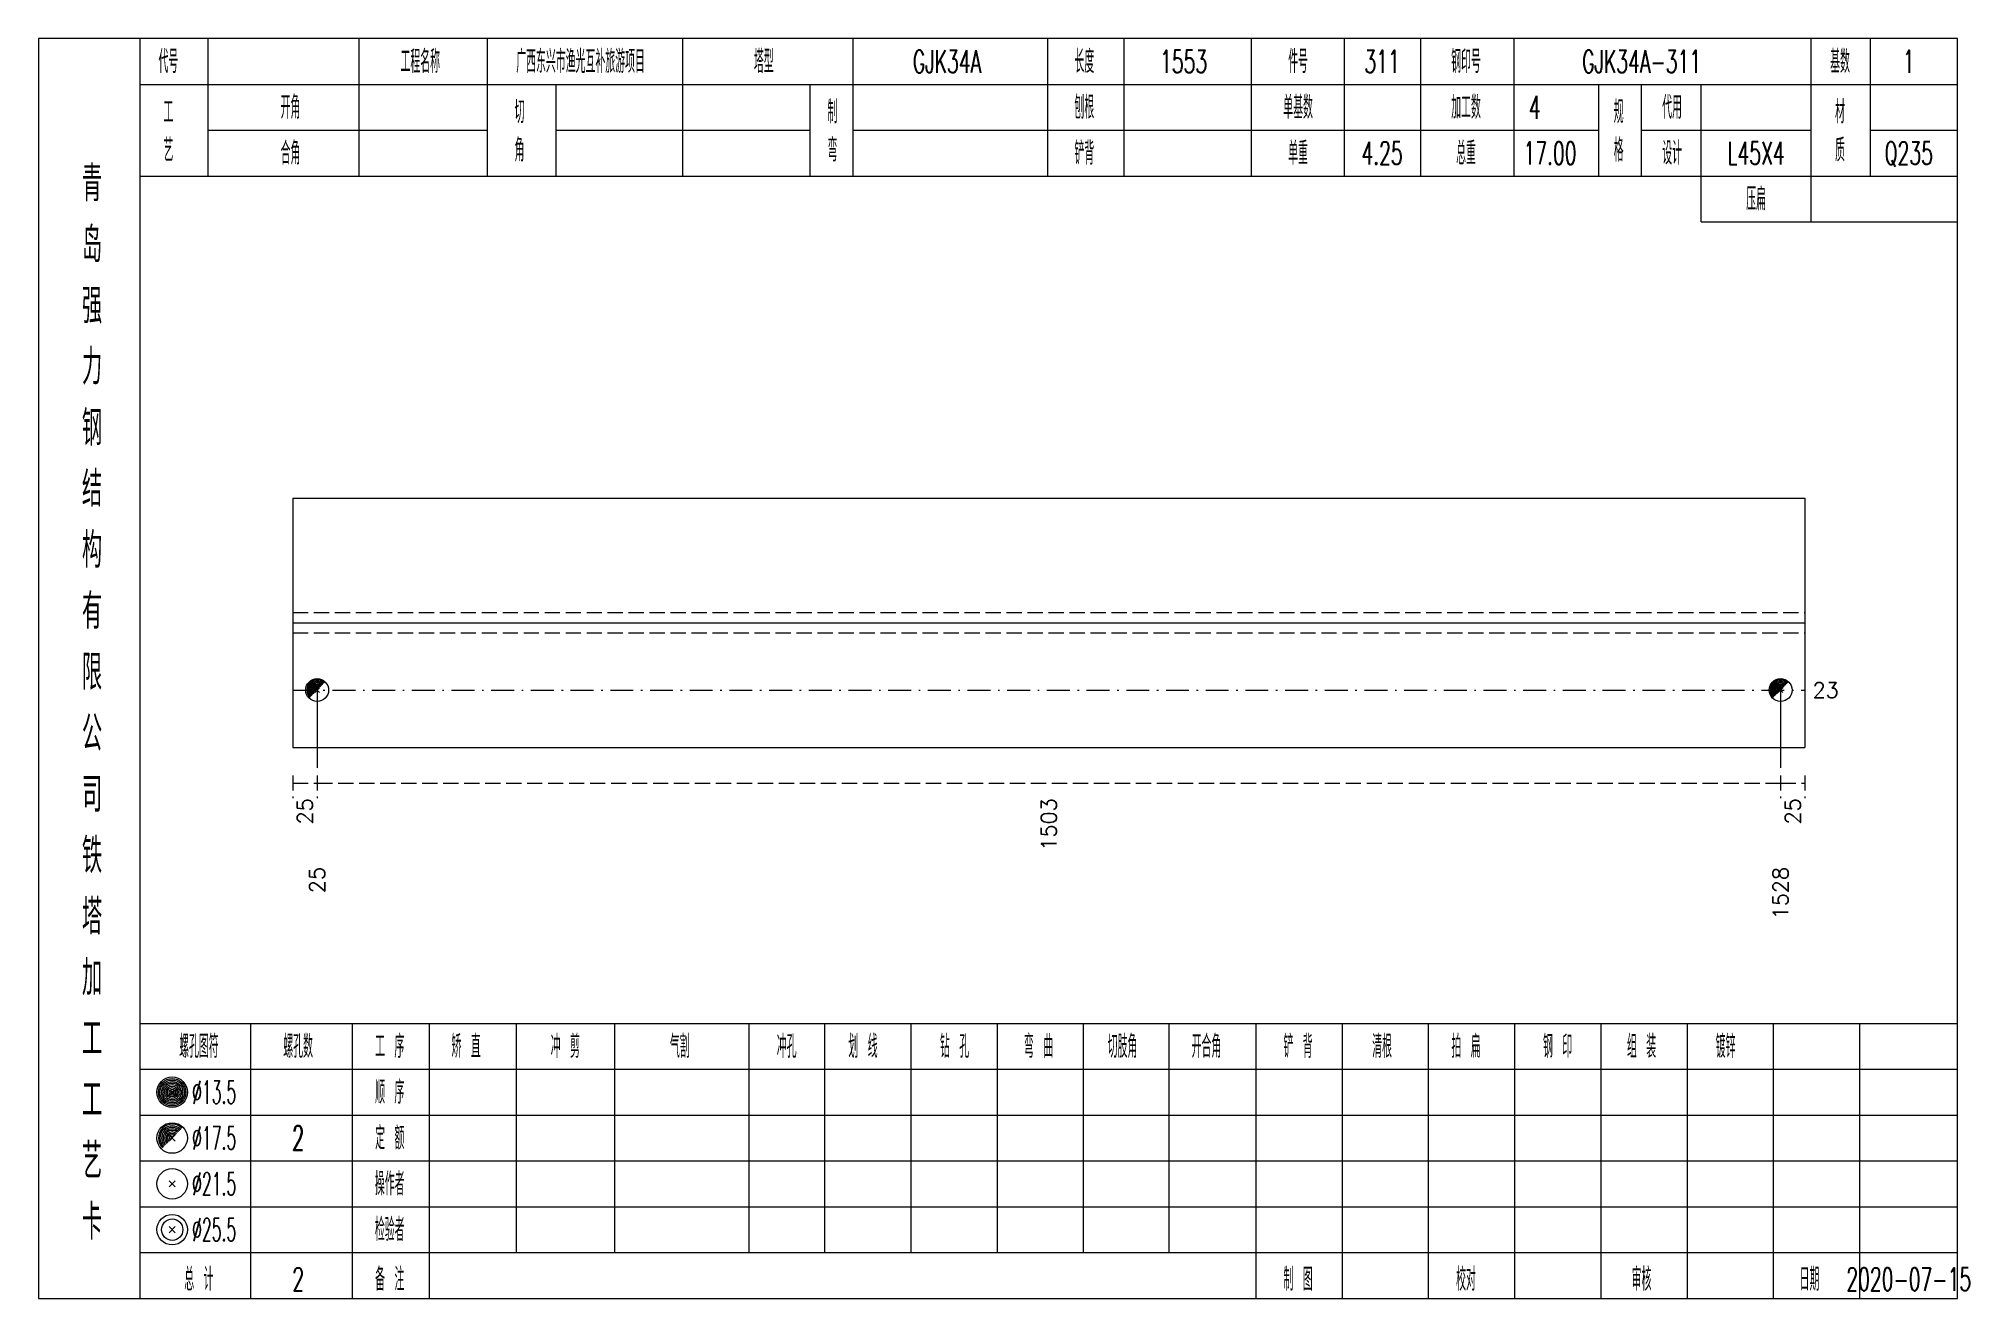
# Model space of a CAD drawing. Extents: x 0 to 2606, y -377 to 6479.
# Drawn here: x 1045.6 to 1298.5, y 5600 to 5765 of the extents above; entities that cross this region are included whole.
import ezdxf
from ezdxf.enums import TextEntityAlignment as Align

# ---------------------------------------------------------------- set-up
doc = ezdxf.new("R2010")
doc.units = 0
doc.header["$MEASUREMENT"] = 0
doc.linetypes.add('一点画线', pattern=[5.2, 3, -1, 0.2, -1])
doc.linetypes.add('虚线', pattern=[2.75, 2, -0.75])
doc.layers.get('0').update_dxf_attribs({"linetype": 'CONTINUOUS', "lineweight": 25})
doc.layers.add('1', color=7, linetype='CONTINUOUS', lineweight=25)
doc.layers.add('4', color=7, linetype='CONTINUOUS', lineweight=25)
doc.styles.get("Standard").update_dxf_attribs({"font": 'simplex.shx', "width": 0.7, "height": 3, "bigfont": 'gbhzfs.shx'})

msp = doc.modelspace()

# ---------------------------------------------------------------- texts
at = {"color": 7, "linetype": 'Continuous', "lineweight": 13}
msp.add_text('23', height=2, dxfattribs=at).set_placement((1278, 5679.67), align=Align.MIDDLE_LEFT)
at = {"color": 8, "linetype": 'Continuous', "lineweight": 9}
for s, p in [('25', (1080.49, 5665.5)), ('1503', (1177.95, 5665.5)), ('25', (1275.41, 5665.5))]:
    msp.add_text(s, height=2, rotation=90, dxfattribs=at).set_placement(p, align=Align.MIDDLE_RIGHT)
at = {"layer": '1', "color": 7, "linetype": 'Continuous', "lineweight": 13}
for s, p in [('25', (1082.09, 5656.5)), ('1528', (1273.81, 5656.5))]:
    msp.add_text(s, height=2, rotation=90, dxfattribs=at).set_placement(p, align=Align.MIDDLE_RIGHT)
at = {"layer": '4', "color": 1, "linetype": 'Continuous', "lineweight": 13}
for s, height, width, p in [('代号', 3, 0.6, (1062.6, 5762)), ('工程名称', 3, 0.6, (1095.6, 5762)), ('广西东兴市渔光互补旅游项目', 3, 0.6, (1116.6, 5762)), ('塔型', 3, 0.6, (1140.6, 5762)), ('GJK34A', 3, 0.6, (1164.6, 5762)), ('长度', 3, 0.6, (1182.6, 5762)), ('1553', 3, 0.6, (1195.6, 5762)), ('件号', 3, 0.6, (1210.6, 5762)), ('311', 3, 0.6, (1221.6, 5762)), ('钢印号', 3, 0.6, (1232.6, 5762)), ('GJK34A-311', 3, 0.6, (1255.6, 5762)), ('基数', 3, 0.6, (1281.6, 5762)), ('1', 3, 0.6, (1290.6, 5762)), ('开角', 3, 0.6, (1078.6, 5756)), ('切', 3, 0.6, (1108.6, 5755.4)), ('制', 3, 0.6, (1149.6, 5755.4)), ('刨根', 3, 0.6, (1182.6, 5756)), ('单基数', 3, 0.6, (1210.6, 5756)), ('加工数', 3, 0.6, (1232.6, 5756)), ('4', 3, 0.6, (1241.6, 5756)), ('规', 3, 0.6, (1252.6, 5755.4)), ('代用', 3, 0.6, (1259.6, 5756)), ('材', 3, 0.6, (1281.6, 5755.4)), ('工', 3, 0.6, (1062.6, 5755.4)), ('艺', 3, 0.6, (1062.6, 5750.4)), ('角', 3, 0.6, (1108.6, 5750.4)), ('弯', 3, 0.6, (1149.6, 5750.4)), ('格', 3, 0.6, (1252.6, 5750.4)), ('质', 3, 0.6, (1281.6, 5750.4)), ('合角', 3, 0.6, (1078.6, 5750)), ('铲背', 3, 0.6, (1182.6, 5750)), ('单重', 3, 0.6, (1210.6, 5750)), ('4.25', 3, 0.6, (1221.6, 5750)), ('总重', 3, 0.6, (1232.6, 5750)), ('17.00', 3, 0.6, (1243.6, 5750)), ('设计', 3, 0.6, (1259.6, 5750)), ('L45X4', 3, 0.6, (1270.6, 5750)), ('Q235', 3, 0.6, (1290.6, 5750)), ('青', 4.6, 0.8, (1052.6, 5746)), ('压扁', 3, 0.6, (1270.6, 5744)), ('岛', 4.6, 0.8, (1052.6, 5738)), ('强', 4.6, 0.8, (1052.6, 5730)), ('力', 4.6, 0.8, (1052.6, 5722)), ('钢', 4.6, 0.8, (1052.6, 5714)), ('结', 4.6, 0.8, (1052.6, 5706)), ('构', 4.6, 0.8, (1052.6, 5698)), ('有', 4.6, 0.8, (1052.6, 5690)), ('限', 4.6, 0.8, (1052.6, 5682)), ('公', 4.6, 0.8, (1052.6, 5674)), ('司', 4.6, 0.8, (1052.6, 5666)), ('铁', 4.6, 0.8, (1052.6, 5658)), ('塔', 4.6, 0.8, (1052.6, 5650)), ('加', 4.6, 0.8, (1052.6, 5642)), ('工', 4.6, 0.8, (1052.6, 5634)), ('螺孔图符', 3, 0.6, (1066.6, 5633)), ('螺孔数', 3, 0.6, (1079.6, 5633)), ('工 序', 3, 0.6, (1091.6, 5633)), ('矫 直', 3, 0.6, (1101.6, 5633)), ('冲 剪', 3, 0.6, (1114.6, 5633)), ('气割', 3, 0.6, (1129.6, 5633)), ('冲孔', 3, 0.6, (1143.6, 5633)), ('划 线', 3, 0.6, (1153.6, 5633)), ('钻 孔', 3, 0.6, (1165.6, 5633)), ('弯 曲', 3, 0.6, (1176.6, 5633)), ('切肢角', 3, 0.6, (1187.6, 5633)), ('开合角', 3, 0.6, (1198.6, 5633)), ('铲 背', 3, 0.6, (1210.6, 5633)), ('清根', 3, 0.6, (1221.6, 5633)), ('拍 扁', 3, 0.6, (1232.6, 5633)), ('钢 印', 3, 0.6, (1244.6, 5633)), ('组 装', 3, 0.6, (1255.6, 5633)), ('镀锌', 3, 0.6, (1266.6, 5633)), ('工', 4.6, 0.8, (1052.6, 5626)), ('%%C13.5', 3, 0.5, (1068.6, 5627)), ('顺 序', 3, 0.6, (1091.6, 5627)), ('艺', 4.6, 0.8, (1052.6, 5618)), ('%%C17.5', 3, 0.5, (1068.6, 5621)), ('2', 3.2, 0.6, (1079.6, 5621)), ('定 额', 3, 0.6, (1091.6, 5621)), ('%%C21.5', 3, 0.5, (1068.6, 5615)), ('操作者', 3, 0.6, (1091.6, 5615)), ('卡', 4.6, 0.8, (1052.6, 5610)), ('%%C25.5', 3, 0.5, (1068.6, 5609)), ('检验者', 3, 0.6, (1091.6, 5609)), ('总 计', 3, 0.6, (1066.6, 5602.5)), ('2', 3, 0.6, (1079.6, 5602.5)), ('备 注', 3, 0.6, (1091.6, 5602.5)), ('制 图', 3, 0.6, (1210.6, 5602.5)), ('校对', 3, 0.6, (1232.6, 5602.5)), ('审核', 3, 0.6, (1255.6, 5602.5)), ('日期', 3, 0.6, (1277.6, 5602.5)), ('2020-07-15', 3, 0.6, (1290.6, 5602.5))]:
    msp.add_text(s, height=height, dxfattribs=dict(at, width=width)).set_placement(p, align=Align.MIDDLE_CENTER)

# ---------------------------------------------------------------- linework, layer by layer
at = {"color": 7, "linetype": 'Continuous', "lineweight": 18}
for p, q in [((1078.9, 5704.83), (1078.9, 5672.17)), ((1078.9, 5704.83), (1277, 5704.83)), ((1277, 5704.83), (1277, 5672.17)), ((1078.9, 5688.5), (1277, 5688.5))]:
    msp.add_line(p, q, dxfattribs=at)
at = {"color": 1, "linetype": '虚线', "lineweight": 18}
for p, q in [((1078.9, 5689.83), (1277, 5689.83)), ((1078.9, 5687.17), (1277, 5687.17))]:
    msp.add_line(p, q, dxfattribs=at)
at = {"color": 3, "linetype": '一点画线', "lineweight": 13}
msp.add_line((1078.9, 5679.67), (1277, 5679.67), dxfattribs=at)
at = {"color": 7, "linetype": 'Continuous', "lineweight": 13}
for p, q in [((1082.09, 5679.67), (1082.09, 5669.5)), ((1273.81, 5679.67), (1273.81, 5669.5))]:
    msp.add_line(p, q, dxfattribs=at)
at = {"color": 8, "linetype": '虚线', "lineweight": 9}
for p, q in [((1078.9, 5668.5), (1078.9, 5665.5)), ((1078.9, 5667.5), (1082.09, 5667.5)), ((1082.09, 5668.5), (1082.09, 5665.5)), ((1082.09, 5668.5), (1082.09, 5665.5)), ((1082.09, 5667.5), (1273.81, 5667.5)), ((1273.81, 5668.5), (1273.81, 5665.5)), ((1273.81, 5668.5), (1273.81, 5665.5)), ((1273.81, 5667.5), (1277, 5667.5)), ((1277, 5668.5), (1277, 5665.5))]:
    msp.add_line(p, q, dxfattribs=at)
at = {"layer": '1', "color": 7, "linetype": 'Continuous', "lineweight": 0}
for p, q in [((1081.79, 5679.37), (1082.39, 5679.97)), ((1081.79, 5679.97), (1082.39, 5679.37)), ((1273.51, 5679.37), (1274.11, 5679.97)), ((1273.51, 5679.97), (1274.11, 5679.37))]:
    msp.add_line(p, q, dxfattribs=at)
at = {"layer": '1', "color": 7, "linetype": 'Continuous', "lineweight": 18}
msp.add_line((1078.9, 5672.17), (1277, 5672.17), dxfattribs=at)
at = {"layer": '1', "color": 7, "linetype": 'Continuous', "lineweight": 13}
for centre in [(1082.09, 5679.67), (1273.81, 5679.67)]:
    msp.add_circle(centre, 1.5, dxfattribs=at)
for centre, radius in [((1082.09, 5679.67), 1.35), ((1082.09, 5679.67), 1.2), ((1082.09, 5679.67), 1.05), ((1082.09, 5679.67), 0.9), ((1082.09, 5679.67), 0.75), ((1082.09, 5679.67), 0.6), ((1082.09, 5679.67), 0.45), ((1082.09, 5679.67), 0.3), ((1082.09, 5679.67), 0.15), ((1273.81, 5679.67), 1.35), ((1273.81, 5679.67), 1.2), ((1273.81, 5679.67), 1.05), ((1273.81, 5679.67), 0.9), ((1273.81, 5679.67), 0.75), ((1273.81, 5679.67), 0.6), ((1273.81, 5679.67), 0.45), ((1273.81, 5679.67), 0.3), ((1273.81, 5679.67), 0.15)]:
    msp.add_arc(centre, radius, 45, 225, dxfattribs=at)
at = {"layer": '4', "color": 1, "linetype": 'Continuous', "lineweight": 18}
for p, q in [((1058.9, 5600), (1058.9, 5765)), ((1067.8, 5747), (1067.8, 5765)), ((1087.6, 5747), (1087.6, 5765)), ((1104.4, 5747), (1104.4, 5765)), ((1130, 5747), (1130, 5765)), ((1152.3, 5747), (1152.3, 5765)), ((1177.8, 5747), (1177.8, 5765)), ((1187.8, 5747), (1187.8, 5765)), ((1204.5, 5747), (1204.5, 5765)), ((1216.7, 5747), (1216.7, 5765)), ((1226.7, 5747), (1226.7, 5765)), ((1238.9, 5747), (1238.9, 5765)), ((1277.8, 5741), (1277.8, 5765)), ((1285.6, 5747), (1285.6, 5765)), ((1058.9, 5759), (1297, 5759)), ((1113.4, 5747), (1113.4, 5759)), ((1146.7, 5747), (1146.7, 5759)), ((1250, 5747), (1250, 5759)), ((1255.6, 5747), (1255.6, 5759)), ((1263.4, 5741), (1263.4, 5759)), ((1067.8, 5753), (1104.4, 5753)), ((1113.4, 5753), (1146.7, 5753)), ((1152.3, 5753), (1250, 5753)), ((1255.6, 5753), (1277.8, 5753)), ((1285.6, 5753), (1297, 5753)), ((1058.9, 5747), (1297, 5747)), ((1263.4, 5741), (1297, 5741)), ((1058.9, 5636), (1297, 5636)), ((1073.4, 5600), (1073.4, 5636)), ((1086.7, 5600), (1086.7, 5636)), ((1096.8, 5600), (1096.8, 5636)), ((1108.2, 5606), (1108.2, 5636)), ((1121.1, 5606), (1121.1, 5636)), ((1138.7, 5606), (1138.7, 5636)), ((1148.6, 5606), (1148.6, 5636)), ((1159.9, 5606), (1159.9, 5636)), ((1171.2, 5606), (1171.2, 5636)), ((1182.5, 5606), (1182.5, 5636)), ((1193.7, 5606), (1193.7, 5636)), ((1205.1, 5606), (1205.1, 5636)), ((1216.4, 5606), (1216.4, 5636)), ((1227.7, 5606), (1227.7, 5636)), ((1239, 5606), (1239, 5636)), ((1250.3, 5606), (1250.3, 5636)), ((1261.6, 5606), (1261.6, 5636)), ((1272.9, 5606), (1272.9, 5636)), ((1284.2, 5606), (1284.2, 5636)), ((1058.9, 5630), (1297, 5630)), ((1058.9, 5624), (1297, 5624)), ((1058.9, 5618), (1297, 5618)), ((1058.9, 5612), (1297, 5612)), ((1058.9, 5606), (1297, 5606)), ((1205.1, 5600), (1205.1, 5606)), ((1216.4, 5600), (1216.4, 5606)), ((1227.7, 5600), (1227.7, 5606)), ((1239, 5600), (1239, 5606)), ((1250.3, 5600), (1250.3, 5606)), ((1261.6, 5600), (1261.6, 5606)), ((1272.9, 5600), (1272.9, 5606)), ((1284.2, 5600), (1284.2, 5606))]:
    msp.add_line(p, q, dxfattribs=at)
at = {"layer": '4', "color": 7, "linetype": 'Continuous', "lineweight": 13}
for p, q in [((1062.9, 5626.8), (1063.3, 5627.2)), ((1063.3, 5626.8), (1062.9, 5627.2)), ((1062.7, 5614.6), (1063.5, 5615.4)), ((1063.5, 5614.6), (1062.7, 5615.4)), ((1062.7, 5608.6), (1063.5, 5609.4)), ((1063.5, 5608.6), (1062.7, 5609.4))]:
    msp.add_line(p, q, dxfattribs=at)
at = {"layer": '4', "color": 7, "linetype": 'Continuous', "lineweight": 0}
for p, q in [((1062.7, 5620.6), (1063.5, 5621.4)), ((1062.7, 5621.4), (1063.5, 5620.6))]:
    msp.add_line(p, q, dxfattribs=at)
at = {"layer": '4', "color": 1, "linetype": 'Continuous', "lineweight": 18}
msp.add_lwpolyline([(1045.6, 5765), (1045.6, 5600), (1297, 5600), (1297, 5765)], close=True, dxfattribs=at)
at = {"layer": '4', "color": 7, "linetype": 'Continuous', "lineweight": 13}
for centre, radius in [((1063.1, 5627), 2), ((1063.1, 5627), 1.8), ((1063.1, 5627), 1.6), ((1063.1, 5627), 1.4), ((1063.1, 5627), 1.2), ((1063.1, 5627), 1), ((1063.1, 5627), 0.8), ((1063.1, 5627), 0.6), ((1063.1, 5627), 0.4), ((1063.1, 5627), 0.2), ((1063.1, 5621), 2), ((1063.1, 5615), 2), ((1063.1, 5609), 2), ((1063.1, 5609), 1.4)]:
    msp.add_circle(centre, radius, dxfattribs=at)
for radius in [1.8, 1.6, 1.4, 1.2, 1, 0.8, 0.6, 0.4, 0.2]:
    msp.add_arc((1063.1, 5621), radius, 45, 225, dxfattribs=at)

msp.set_redraw_order([(e.dxf.handle, doc.entitydb.next_handle()) for e in msp.query("TEXT MTEXT ATTDEF DIMENSION ARC_DIMENSION")])  # texts and dimensions are drawn at this point

doc.saveas('drawing.dxf')
